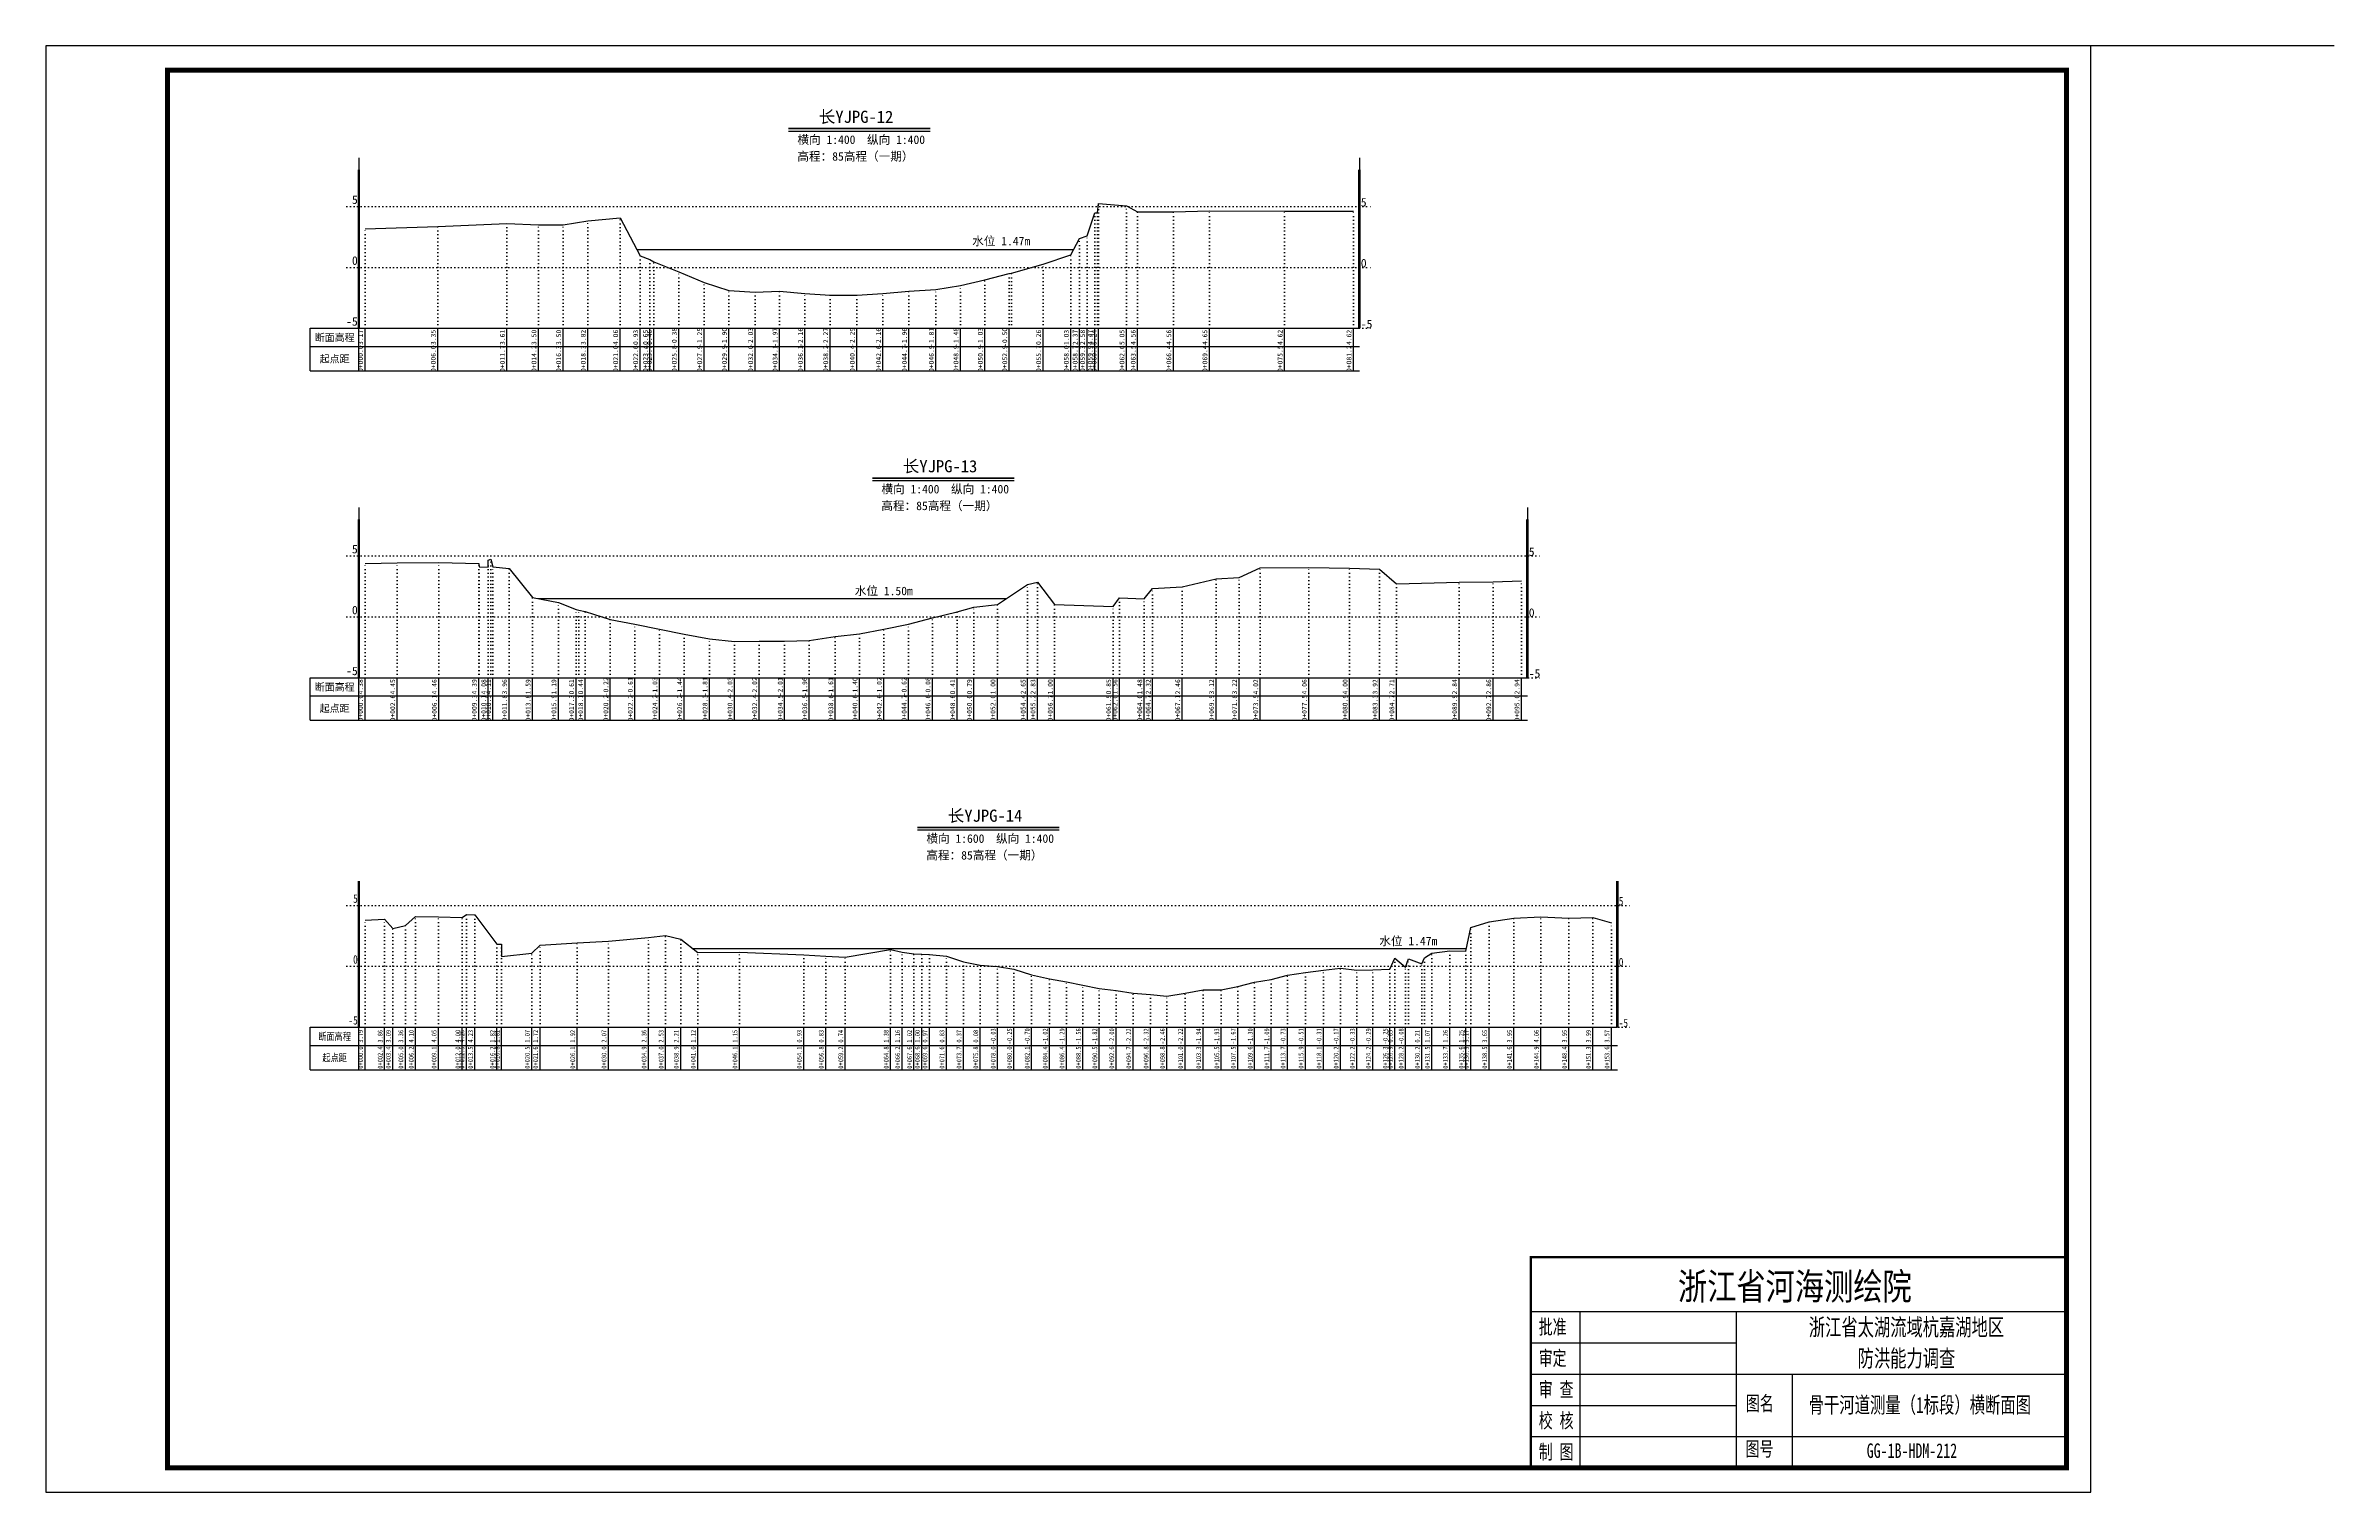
# Model space of a CAD drawing. Header units: millimetres. Extents: x 519117 to 522827, y 3371934 to 3372231.
# Drawn here: x 520996.5 to 521466.5, y 3371934.1 to 3372231.1 of the extents above; entities that cross this region are included whole.
import ezdxf
from ezdxf.enums import TextEntityAlignment as Align

# ---------------------------------------------------------------- set-up
doc = ezdxf.new("R2010")
doc.units = ezdxf.units.MM
doc.header["$LTSCALE"] = 0.4
doc.header["$MEASUREMENT"] = 0
doc.linetypes.add('X4', pattern=[1.6, 0, -1.6])
for name, color, linetype in [('DMX', 1, 'Continuous'), ('TEXT', 7, 'Continuous'), ('zdm1', 5, 'Continuous'), ('ZDMT5', 3, 'Continuous'), ('图框', 7, 'Continuous'), ('断面名称', 5, 'Continuous'), ('比例尺', 3, 'Continuous'), ('水位', 4, 'Continuous')]:
    doc.layers.add(name, color=color, linetype=linetype)
doc.styles.add('HDM', font='仿宋_GB2312.ttf')
doc.styles.add('tk2', font='SimSun.ttf', dxfattribs={"width": 0.8})

msp = doc.modelspace()

# ---------------------------------------------------------------- linework, layer by layer
at = {"lineweight": 100, "const_width": 0.5}
msp.add_lwpolyline([(521411.53, 3371982.35), (521301.53, 3371982.35), (521301.53, 3371939.06), (521411.53, 3371939.06), (521411.53, 3371982.35)], dxfattribs=at)
at = {"linetype": 'Continuous', "elevation": 0}
msp.add_lwpolyline([(521301.53, 3371971.15), (521301.53, 3371939.06)], dxfattribs=at)
at = {"layer": 'DMX', "linetype": 'Continuous', "flags": 128}
for points in [[(521062.11, 3372193.5), (521077.03, 3372193.95), (521091.23, 3372194.6), (521097.71, 3372194.32), (521102.78, 3372194.32), (521107.83, 3372195.12), (521114.48, 3372195.72), (521118.61, 3372187.9), (521120.61, 3372187.2), (521121.43, 3372186.72), (521126.53, 3372184.62), (521131.76, 3372182.45), (521136.83, 3372180.82), (521142.21, 3372180.5), (521147.23, 3372180.65), (521152.46, 3372180.17), (521157.63, 3372179.89), (521163.08, 3372179.84), (521168.48, 3372180.17), (521173.81, 3372180.67), (521179.33, 3372181.04), (521184.38, 3372181.87), (521189.38, 3372182.99), (521194.41, 3372184.32), (521194.86, 3372184.37), (521201.36, 3372186.22), (521207.06, 3372188.14), (521208.86, 3372191.49), (521210.38, 3372192.02), (521211.96, 3372196.74), (521212.53, 3372196.74), (521212.76, 3372198.67), (521218.48, 3372198.19), (521220.78, 3372196.97), (521228.11, 3372196.97), (521235.51, 3372197.19), (521250.96, 3372197.12), (521265.11, 3372197.12)], [(521062.11, 3372124.75), (521068.71, 3372124.93), (521077.26, 3372124.95), (521085.46, 3372124.78), (521085.56, 3372124.08), (521087.38, 3372124), (521087.41, 3372125.45), (521087.96, 3372125.63), (521088.38, 3372124.08), (521091.68, 3372123.7), (521096.51, 3372117.78), (521101.81, 3372116.78), (521105.43, 3372115.33), (521105.98, 3372115.18), (521107.31, 3372114.9), (521112.48, 3372113.28), (521117.51, 3372112.3), (521122.56, 3372111.25), (521127.66, 3372110.23), (521132.86, 3372109.3), (521137.98, 3372108.75), (521143.06, 3372108.78), (521148.28, 3372108.8), (521153.33, 3372108.93), (521158.68, 3372109.8), (521163.66, 3372110.32), (521168.66, 3372111.27), (521173.73, 3372112.27), (521178.63, 3372113.62), (521183.71, 3372114.85), (521187.16, 3372115.8), (521191.98, 3372116.32), (521198.18, 3372120.45), (521200.21, 3372120.9), (521203.73, 3372116.32), (521215.73, 3372115.95), (521217.06, 3372117.72), (521222.13, 3372117.52), (521223.86, 3372119.62), (521229.93, 3372119.97), (521236.88, 3372121.62), (521241.61, 3372121.87), (521245.96, 3372123.87), (521255.93, 3372123.97), (521264.31, 3372123.82), (521270.46, 3372123.62), (521273.91, 3372120.6), (521286.81, 3372120.92), (521293.81, 3372120.97), (521299.61, 3372121.17)], [(521062.11, 3372051.54), (521066.13, 3372051.71), (521067.81, 3372049.79), (521070.38, 3372050.46), (521072.49, 3372052.31), (521077.19, 3372052.19), (521082.08, 3372052.06), (521082.91, 3372052.71), (521084.68, 3372052.64), (521089.18, 3372046.61), (521090.14, 3372046.59), (521090.14, 3372044.06), (521096.34, 3372044.74), (521098.04, 3372046.36), (521105.68, 3372046.86), (521112.09, 3372047.24), (521120.33, 3372047.96), (521123.83, 3372048.39), (521126.94, 3372047.59), (521130.43, 3372044.86), (521138.99, 3372044.94), (521152.21, 3372044.39), (521156.71, 3372044.14), (521160.73, 3372043.91), (521170.04, 3372045.51), (521172.39, 3372044.96), (521174.84, 3372044.61), (521176.46, 3372044.56), (521178.03, 3372044.49), (521181.51, 3372044.14), (521185.01, 3372042.99), (521188.44, 3372042.26), (521192.03, 3372041.99), (521195.38, 3372041.44), (521199.01, 3372040.31), (521202.71, 3372039.51), (521206.16, 3372038.84), (521209.53, 3372038.16), (521212.89, 3372037.51), (521216.38, 3372037.06), (521219.86, 3372036.51), (521223.43, 3372036.26), (521226.79, 3372035.91), (521230.51, 3372036.51), (521234.21, 3372037.21), (521237.96, 3372037.24), (521241.34, 3372037.89), (521244.81, 3372038.81), (521248.23, 3372039.34), (521251.56, 3372040.24), (521255.26, 3372040.79), (521258.94, 3372041.29), (521262.46, 3372041.64), (521265.79, 3372041.24), (521269.08, 3372041.34), (521272.56, 3372041.44), (521273.59, 3372043.69), (521275.81, 3372041.86), (521276.41, 3372043.61), (521279.14, 3372042.59), (521279.66, 3372043.79), (521281.19, 3372044.74), (521284.91, 3372045.21), (521288.16, 3372045.19), (521289.21, 3372049.99), (521292.98, 3372051.19), (521298.06, 3372051.94), (521303.59, 3372052.21), (521309.36, 3372051.94), (521314.28, 3372052.04), (521318.09, 3372050.99)]]:
    msp.add_lwpolyline(points, dxfattribs=at)
at = {"layer": 'TEXT', "color": 0}
for p, q in [((521301.53, 3371971.15, 0), (521411.53, 3371971.15, 0)), ((521311.62, 3371971.15, 0), (521311.62, 3371945.48, 0)), ((521343.7, 3371971.15, 0), (521343.7, 3371945.48, 0)), ((521301.53, 3371964.73, 0), (521343.7, 3371964.73, 0)), ((521301.53, 3371958.31, 0), (521343.7, 3371958.31, 0)), ((521343.7, 3371958.31, 0), (521411.53, 3371958.31, 0)), ((521355.18, 3371958.31, 0), (521355.18, 3371939.06, 0)), ((521301.53, 3371951.9, 0), (521343.7, 3371951.9, 0)), ((521301.53, 3371945.48, 0), (521411.53, 3371945.48, 0)), ((521311.62, 3371945.48, 0), (521311.62, 3371939.06, 0)), ((521343.7, 3371945.48, 0), (521343.7, 3371939.06, 0))]:
    msp.add_line(p, q, dxfattribs=at)
at = {"layer": 'zdm1', "linetype": 'Continuous'}
for p, q in [((521060.73, 3372173.06), (521060.73, 3372205.56)), ((521060.98, 3372173.06), (521060.98, 3372205.56)), ((521266.23, 3372173.06), (521266.23, 3372205.56)), ((521266.48, 3372173.06), (521266.48, 3372205.56)), ((521050.86, 3372164.31), (521050.86, 3372173.06)), ((521050.86, 3372173.06), (521062.11, 3372173.06)), ((521060.86, 3372164.31), (521060.86, 3372173.06)), ((521062.11, 3372173.06), (521266.36, 3372173.06)), ((521050.86, 3372169.31), (521266.36, 3372169.31)), ((521050.86, 3372164.31), (521266.36, 3372164.31)), ((521060.73, 3372101.31), (521060.73, 3372133.81)), ((521060.98, 3372101.31), (521060.98, 3372133.81)), ((521300.73, 3372101.31), (521300.73, 3372133.81)), ((521300.98, 3372101.31), (521300.98, 3372133.81)), ((521050.86, 3372092.56), (521050.86, 3372101.31)), ((521050.86, 3372101.31), (521062.11, 3372101.31)), ((521060.86, 3372092.56), (521060.86, 3372101.31)), ((521062.11, 3372101.31), (521300.86, 3372101.31)), ((521050.86, 3372097.56), (521300.86, 3372097.56)), ((521050.86, 3372092.56), (521300.86, 3372092.56)), ((521060.73, 3372029.56), (521060.73, 3372059.56)), ((521060.98, 3372029.56), (521060.98, 3372059.56)), ((521319.22, 3372029.56), (521319.22, 3372059.56)), ((521319.47, 3372029.56), (521319.47, 3372059.56)), ((521050.86, 3372029.56), (521062.11, 3372029.56)), ((521050.86, 3372020.81), (521050.86, 3372029.56)), ((521060.86, 3372020.81), (521060.86, 3372029.56)), ((521062.11, 3372029.56), (521319.34, 3372029.56)), ((521050.86, 3372025.81), (521319.34, 3372025.81)), ((521050.86, 3372020.81), (521319.34, 3372020.81))]:
    msp.add_line(p, q, dxfattribs=at)
at = {"layer": 'zdm1', "linetype": 'X4'}
for p, q in [((521058.36, 3372198.06), (521268.86, 3372198.06)), ((521058.36, 3372185.56), (521268.86, 3372185.56)), ((521058.36, 3372173.06), (521268.86, 3372173.06)), ((521058.36, 3372126.31), (521303.36, 3372126.31)), ((521058.36, 3372113.81), (521303.36, 3372113.81)), ((521058.36, 3372101.31), (521303.36, 3372101.31)), ((521058.36, 3372054.56), (521321.84, 3372054.56)), ((521058.36, 3372042.06), (521321.84, 3372042.06)), ((521058.36, 3372029.56), (521321.84, 3372029.56))]:
    msp.add_line(p, q, dxfattribs=at)
at = {"layer": 'zdm1', "linetype": 'Continuous', "flags": 128}
for points in [[(521060.86, 3372205.56, 0.25, 0.25, 0), (521060.86, 3372208.06, 0.25, 0.25, 0)], [(521266.36, 3372205.56, 0.25, 0.25, 0), (521266.36, 3372208.06, 0.25, 0.25, 0)], [(521060.86, 3372200.56, 0.25, 0.25, 0), (521060.86, 3372203.06, 0.25, 0.25, 0)], [(521266.36, 3372200.56, 0.25, 0.25, 0), (521266.36, 3372203.06, 0.25, 0.25, 0)], [(521060.86, 3372195.56, 0.25, 0.25, 0), (521060.86, 3372198.06, 0.25, 0.25, 0)], [(521266.36, 3372195.56, 0.25, 0.25, 0), (521266.36, 3372198.06, 0.25, 0.25, 0)], [(521060.86, 3372190.56, 0.25, 0.25, 0), (521060.86, 3372193.06, 0.25, 0.25, 0)], [(521266.36, 3372190.56, 0.25, 0.25, 0), (521266.36, 3372193.06, 0.25, 0.25, 0)], [(521060.86, 3372185.56, 0.25, 0.25, 0), (521060.86, 3372188.06, 0.25, 0.25, 0)], [(521266.36, 3372185.56, 0.25, 0.25, 0), (521266.36, 3372188.06, 0.25, 0.25, 0)], [(521060.86, 3372180.56, 0.25, 0.25, 0), (521060.86, 3372183.06, 0.25, 0.25, 0)], [(521266.36, 3372180.56, 0.25, 0.25, 0), (521266.36, 3372183.06, 0.25, 0.25, 0)], [(521060.86, 3372175.56, 0.25, 0.25, 0), (521060.86, 3372178.06, 0.25, 0.25, 0)], [(521266.36, 3372175.56, 0.25, 0.25, 0), (521266.36, 3372178.06, 0.25, 0.25, 0)], [(521060.86, 3372133.81, 0.25, 0.25, 0), (521060.86, 3372136.31, 0.25, 0.25, 0)], [(521300.86, 3372133.81, 0.25, 0.25, 0), (521300.86, 3372136.31, 0.25, 0.25, 0)], [(521060.86, 3372128.81, 0.25, 0.25, 0), (521060.86, 3372131.31, 0.25, 0.25, 0)], [(521300.86, 3372128.81, 0.25, 0.25, 0), (521300.86, 3372131.31, 0.25, 0.25, 0)], [(521060.86, 3372123.81, 0.25, 0.25, 0), (521060.86, 3372126.31, 0.25, 0.25, 0)], [(521300.86, 3372123.81, 0.25, 0.25, 0), (521300.86, 3372126.31, 0.25, 0.25, 0)], [(521060.86, 3372118.81, 0.25, 0.25, 0), (521060.86, 3372121.31, 0.25, 0.25, 0)], [(521300.86, 3372118.81, 0.25, 0.25, 0), (521300.86, 3372121.31, 0.25, 0.25, 0)], [(521060.86, 3372113.81, 0.25, 0.25, 0), (521060.86, 3372116.31, 0.25, 0.25, 0)], [(521300.86, 3372113.81, 0.25, 0.25, 0), (521300.86, 3372116.31, 0.25, 0.25, 0)], [(521060.86, 3372108.81, 0.25, 0.25, 0), (521060.86, 3372111.31, 0.25, 0.25, 0)], [(521300.86, 3372108.81, 0.25, 0.25, 0), (521300.86, 3372111.31, 0.25, 0.25, 0)], [(521060.86, 3372103.81, 0.25, 0.25, 0), (521060.86, 3372106.31, 0.25, 0.25, 0)], [(521300.86, 3372103.81, 0.25, 0.25, 0), (521300.86, 3372106.31, 0.25, 0.25, 0)], [(521060.86, 3372057.06, 0.25, 0.25, 0), (521060.86, 3372059.56, 0.25, 0.25, 0)], [(521319.34, 3372057.06, 0.25, 0.25, 0), (521319.34, 3372059.56, 0.25, 0.25, 0)], [(521060.86, 3372052.06, 0.25, 0.25, 0), (521060.86, 3372054.56, 0.25, 0.25, 0)], [(521319.34, 3372052.06, 0.25, 0.25, 0), (521319.34, 3372054.56, 0.25, 0.25, 0)], [(521060.86, 3372047.06, 0.25, 0.25, 0), (521060.86, 3372049.56, 0.25, 0.25, 0)], [(521319.34, 3372047.06, 0.25, 0.25, 0), (521319.34, 3372049.56, 0.25, 0.25, 0)], [(521060.86, 3372042.06, 0.25, 0.25, 0), (521060.86, 3372044.56, 0.25, 0.25, 0)], [(521319.34, 3372042.06, 0.25, 0.25, 0), (521319.34, 3372044.56, 0.25, 0.25, 0)], [(521060.86, 3372037.06, 0.25, 0.25, 0), (521060.86, 3372039.56, 0.25, 0.25, 0)], [(521319.34, 3372037.06, 0.25, 0.25, 0), (521319.34, 3372039.56, 0.25, 0.25, 0)], [(521060.86, 3372032.06, 0.25, 0.25, 0), (521060.86, 3372034.56, 0.25, 0.25, 0)], [(521319.34, 3372032.06, 0.25, 0.25, 0), (521319.34, 3372034.56, 0.25, 0.25, 0)]]:
    msp.add_lwpolyline(points, format="xyseb", dxfattribs=at)
at = {"layer": 'ZDMT5', "linetype": 'X4'}
for p, q in [((521212.76, 3372173.06), (521212.76, 3372198.67)), ((521077.03, 3372173.06), (521077.03, 3372193.95)), ((521091.23, 3372173.06), (521091.23, 3372194.6)), ((521097.71, 3372173.06), (521097.71, 3372194.32)), ((521102.78, 3372173.06), (521102.78, 3372194.32)), ((521107.83, 3372173.06), (521107.83, 3372195.12)), ((521114.48, 3372173.06), (521114.48, 3372195.72)), ((521211.96, 3372173.06), (521211.96, 3372196.74)), ((521212.53, 3372173.06), (521212.53, 3372196.74)), ((521218.48, 3372173.06), (521218.48, 3372198.19)), ((521220.78, 3372173.06), (521220.78, 3372196.97)), ((521228.11, 3372173.06), (521228.11, 3372196.97)), ((521235.51, 3372173.06), (521235.51, 3372197.19)), ((521250.96, 3372173.06), (521250.96, 3372197.12)), ((521265.11, 3372173.06), (521265.11, 3372197.12)), ((521062.11, 3372173.06), (521062.11, 3372193.5)), ((521208.86, 3372173.06), (521208.86, 3372191.49)), ((521210.38, 3372173.06), (521210.38, 3372192.02)), ((521118.61, 3372173.06), (521118.61, 3372187.9)), ((521120.61, 3372173.06), (521120.61, 3372187.2)), ((521121.43, 3372173.06), (521121.43, 3372186.72)), ((521126.53, 3372173.06), (521126.53, 3372184.62)), ((521194.41, 3372173.06), (521194.41, 3372184.32)), ((521194.86, 3372173.06), (521194.86, 3372184.37)), ((521201.36, 3372173.06), (521201.36, 3372186.22)), ((521207.06, 3372173.06), (521207.06, 3372188.14)), ((521131.76, 3372173.06), (521131.76, 3372182.45)), ((521136.83, 3372173.06), (521136.83, 3372180.82)), ((521142.21, 3372173.06), (521142.21, 3372180.5)), ((521147.23, 3372173.06), (521147.23, 3372180.65)), ((521152.46, 3372173.06), (521152.46, 3372180.17)), ((521157.63, 3372173.06), (521157.63, 3372179.89)), ((521163.08, 3372173.06), (521163.08, 3372179.84)), ((521168.48, 3372173.06), (521168.48, 3372180.17)), ((521173.81, 3372173.06), (521173.81, 3372180.67)), ((521179.33, 3372173.06), (521179.33, 3372181.04)), ((521184.38, 3372173.06), (521184.38, 3372181.87)), ((521189.38, 3372173.06), (521189.38, 3372182.99)), ((521062.11, 3372101.31), (521062.11, 3372124.75)), ((521068.71, 3372101.31), (521068.71, 3372124.93)), ((521077.26, 3372101.31), (521077.26, 3372124.95)), ((521085.46, 3372101.31), (521085.46, 3372124.78)), ((521085.56, 3372101.31), (521085.56, 3372124.08)), ((521087.38, 3372101.31), (521087.38, 3372124)), ((521087.41, 3372101.31), (521087.41, 3372125.45)), ((521087.96, 3372101.31), (521087.96, 3372125.63)), ((521088.38, 3372101.31), (521088.38, 3372124.08)), ((521091.68, 3372101.31), (521091.68, 3372123.7)), ((521245.96, 3372101.31), (521245.96, 3372123.87)), ((521255.93, 3372101.31), (521255.93, 3372123.97)), ((521264.31, 3372101.31), (521264.31, 3372123.82)), ((521270.46, 3372101.31), (521270.46, 3372123.62)), ((521198.18, 3372101.31), (521198.18, 3372120.45)), ((521200.21, 3372101.31), (521200.21, 3372120.9)), ((521223.86, 3372101.31), (521223.86, 3372119.62)), ((521229.93, 3372101.31), (521229.93, 3372119.97)), ((521236.88, 3372101.31), (521236.88, 3372121.62)), ((521241.61, 3372101.31), (521241.61, 3372121.87)), ((521273.91, 3372101.31), (521273.91, 3372120.6)), ((521286.81, 3372101.31), (521286.81, 3372120.92)), ((521293.81, 3372101.31), (521293.81, 3372120.97)), ((521299.61, 3372101.31), (521299.61, 3372121.17)), ((521096.51, 3372101.31), (521096.51, 3372117.78)), ((521101.81, 3372101.31), (521101.81, 3372116.78)), ((521105.43, 3372101.31), (521105.43, 3372115.33)), ((521105.98, 3372101.31), (521105.98, 3372115.18)), ((521107.31, 3372101.31), (521107.31, 3372114.9)), ((521183.71, 3372101.31), (521183.71, 3372114.85)), ((521187.16, 3372101.31), (521187.16, 3372115.8)), ((521191.98, 3372101.31), (521191.98, 3372116.32)), ((521203.73, 3372101.31), (521203.73, 3372116.32)), ((521215.73, 3372101.31), (521215.73, 3372115.95)), ((521217.06, 3372101.31), (521217.06, 3372117.72)), ((521222.13, 3372101.31), (521222.13, 3372117.52)), ((521112.48, 3372101.31), (521112.48, 3372113.28)), ((521117.51, 3372101.31), (521117.51, 3372112.3)), ((521122.56, 3372101.31), (521122.56, 3372111.25)), ((521127.66, 3372101.31), (521127.66, 3372110.23)), ((521132.86, 3372101.31), (521132.86, 3372109.3)), ((521158.68, 3372101.31), (521158.68, 3372109.8)), ((521163.66, 3372101.31), (521163.66, 3372110.32)), ((521168.66, 3372101.31), (521168.66, 3372111.27)), ((521173.73, 3372101.31), (521173.73, 3372112.27)), ((521178.63, 3372101.31), (521178.63, 3372113.62)), ((521137.98, 3372101.31), (521137.98, 3372108.75)), ((521143.06, 3372101.31), (521143.06, 3372108.78)), ((521148.28, 3372101.31), (521148.28, 3372108.8)), ((521153.33, 3372101.31), (521153.33, 3372108.93)), ((521082.91, 3372029.56), (521082.91, 3372052.71)), ((521084.68, 3372029.56), (521084.68, 3372052.64)), ((521062.11, 3372029.56), (521062.11, 3372051.54)), ((521066.13, 3372029.56), (521066.13, 3372051.71)), ((521067.81, 3372029.56), (521067.81, 3372049.79)), ((521070.38, 3372029.56), (521070.38, 3372050.46)), ((521072.49, 3372029.56), (521072.49, 3372052.31)), ((521077.19, 3372029.56), (521077.19, 3372052.19)), ((521082.08, 3372029.56), (521082.08, 3372052.06)), ((521120.33, 3372029.56), (521120.33, 3372047.96)), ((521123.83, 3372029.56), (521123.83, 3372048.39)), ((521289.21, 3372029.56), (521289.21, 3372049.99)), ((521292.98, 3372029.56), (521292.98, 3372051.19)), ((521298.06, 3372029.56), (521298.06, 3372051.94)), ((521303.59, 3372029.56), (521303.59, 3372052.21)), ((521309.36, 3372029.56), (521309.36, 3372051.94)), ((521314.28, 3372029.56), (521314.28, 3372052.04)), ((521318.09, 3372029.56), (521318.09, 3372050.99)), ((521089.18, 3372029.56), (521089.18, 3372046.61)), ((521090.14, 3372029.56), (521090.14, 3372046.59)), ((521090.14, 3372029.56), (521090.14, 3372044.06)), ((521096.34, 3372029.56), (521096.34, 3372044.74)), ((521098.04, 3372029.56), (521098.04, 3372046.36)), ((521105.68, 3372029.56), (521105.68, 3372046.86)), ((521112.09, 3372029.56), (521112.09, 3372047.24)), ((521126.94, 3372029.56), (521126.94, 3372047.59)), ((521130.43, 3372029.56), (521130.43, 3372044.86)), ((521138.99, 3372029.56), (521138.99, 3372044.94)), ((521152.21, 3372029.56), (521152.21, 3372044.39)), ((521156.71, 3372029.56), (521156.71, 3372044.14)), ((521160.73, 3372029.56), (521160.73, 3372043.91)), ((521170.04, 3372029.56), (521170.04, 3372045.51)), ((521172.39, 3372029.56), (521172.39, 3372044.96)), ((521174.84, 3372029.56), (521174.84, 3372044.61)), ((521176.46, 3372029.56), (521176.46, 3372044.56)), ((521178.03, 3372029.56), (521178.03, 3372044.49)), ((521181.51, 3372029.56), (521181.51, 3372044.14)), ((521273.59, 3372029.56), (521273.59, 3372043.69)), ((521276.41, 3372029.56), (521276.41, 3372043.61)), ((521279.66, 3372029.56), (521279.66, 3372043.79)), ((521281.19, 3372029.56), (521281.19, 3372044.74)), ((521284.91, 3372029.56), (521284.91, 3372045.21)), ((521288.16, 3372029.56), (521288.16, 3372045.19)), ((521185.01, 3372029.56), (521185.01, 3372042.99)), ((521188.44, 3372029.56), (521188.44, 3372042.26)), ((521192.03, 3372029.56), (521192.03, 3372041.99)), ((521195.38, 3372029.56), (521195.38, 3372041.44)), ((521199.01, 3372029.56), (521199.01, 3372040.31)), ((521202.71, 3372029.56), (521202.71, 3372039.51)), ((521206.16, 3372029.56), (521206.16, 3372038.84)), ((521244.81, 3372029.56), (521244.81, 3372038.81)), ((521248.23, 3372029.56), (521248.23, 3372039.34)), ((521251.56, 3372029.56), (521251.56, 3372040.24)), ((521255.26, 3372029.56), (521255.26, 3372040.79)), ((521258.94, 3372029.56), (521258.94, 3372041.29)), ((521262.46, 3372029.56), (521262.46, 3372041.64)), ((521265.79, 3372029.56), (521265.79, 3372041.24)), ((521269.08, 3372029.56), (521269.08, 3372041.34)), ((521272.56, 3372029.56), (521272.56, 3372041.44)), ((521275.81, 3372029.56), (521275.81, 3372041.86)), ((521279.14, 3372029.56), (521279.14, 3372042.59)), ((521209.53, 3372029.56), (521209.53, 3372038.16)), ((521212.89, 3372029.56), (521212.89, 3372037.51)), ((521216.38, 3372029.56), (521216.38, 3372037.06)), ((521219.86, 3372029.56), (521219.86, 3372036.51)), ((521223.43, 3372029.56), (521223.43, 3372036.26)), ((521226.79, 3372029.56), (521226.79, 3372035.91)), ((521230.51, 3372029.56), (521230.51, 3372036.51)), ((521234.21, 3372029.56), (521234.21, 3372037.21)), ((521237.96, 3372029.56), (521237.96, 3372037.24)), ((521241.34, 3372029.56), (521241.34, 3372037.89))]:
    msp.add_line(p, q, dxfattribs=at)
at = {"layer": 'ZDMT5', "linetype": 'Continuous'}
for p, q in [((521062.11, 3372164.31), (521062.11, 3372173.06)), ((521077.03, 3372164.31), (521077.03, 3372173.06)), ((521091.23, 3372164.31), (521091.23, 3372173.06)), ((521097.71, 3372164.31), (521097.71, 3372173.06)), ((521102.78, 3372164.31), (521102.78, 3372173.06)), ((521107.83, 3372164.31), (521107.83, 3372173.06)), ((521114.48, 3372164.31), (521114.48, 3372173.06)), ((521118.61, 3372164.31), (521118.61, 3372173.06)), ((521120.61, 3372164.31), (521120.61, 3372173.06)), ((521121.43, 3372164.31), (521121.43, 3372173.06)), ((521126.53, 3372164.31), (521126.53, 3372173.06)), ((521131.76, 3372164.31), (521131.76, 3372173.06)), ((521136.83, 3372164.31), (521136.83, 3372173.06)), ((521142.21, 3372164.31), (521142.21, 3372173.06)), ((521147.23, 3372164.31), (521147.23, 3372173.06)), ((521152.46, 3372164.31), (521152.46, 3372173.06)), ((521157.63, 3372164.31), (521157.63, 3372173.06)), ((521163.08, 3372164.31), (521163.08, 3372173.06)), ((521168.48, 3372164.31), (521168.48, 3372173.06)), ((521173.81, 3372164.31), (521173.81, 3372173.06)), ((521179.33, 3372164.31), (521179.33, 3372173.06)), ((521184.38, 3372164.31), (521184.38, 3372173.06)), ((521189.38, 3372164.31), (521189.38, 3372173.06)), ((521194.41, 3372164.31), (521194.41, 3372173.06)), ((521201.36, 3372164.31), (521201.36, 3372173.06)), ((521207.06, 3372164.31), (521207.06, 3372173.06)), ((521208.86, 3372164.31), (521208.86, 3372173.06)), ((521210.38, 3372164.31), (521210.38, 3372173.06)), ((521211.96, 3372164.31), (521211.96, 3372173.06)), ((521212.76, 3372164.31), (521212.76, 3372173.06)), ((521218.48, 3372164.31), (521218.48, 3372173.06)), ((521220.78, 3372164.31), (521220.78, 3372173.06)), ((521228.11, 3372164.31), (521228.11, 3372173.06)), ((521235.51, 3372164.31), (521235.51, 3372173.06)), ((521250.96, 3372164.31), (521250.96, 3372173.06)), ((521265.11, 3372164.31), (521265.11, 3372173.06)), ((521062.11, 3372092.56), (521062.11, 3372101.31)), ((521068.71, 3372092.56), (521068.71, 3372101.31)), ((521077.26, 3372092.56), (521077.26, 3372101.31)), ((521085.46, 3372092.56), (521085.46, 3372101.31)), ((521087.38, 3372092.56), (521087.38, 3372101.31)), ((521088.38, 3372092.56), (521088.38, 3372101.31)), ((521091.68, 3372092.56), (521091.68, 3372101.31)), ((521096.51, 3372092.56), (521096.51, 3372101.31)), ((521101.81, 3372092.56), (521101.81, 3372101.31)), ((521105.43, 3372092.56), (521105.43, 3372101.31)), ((521107.31, 3372092.56), (521107.31, 3372101.31)), ((521112.48, 3372092.56), (521112.48, 3372101.31)), ((521117.51, 3372092.56), (521117.51, 3372101.31)), ((521122.56, 3372092.56), (521122.56, 3372101.31)), ((521127.66, 3372092.56), (521127.66, 3372101.31)), ((521132.86, 3372092.56), (521132.86, 3372101.31)), ((521137.98, 3372092.56), (521137.98, 3372101.31)), ((521143.06, 3372092.56), (521143.06, 3372101.31)), ((521148.28, 3372092.56), (521148.28, 3372101.31)), ((521153.33, 3372092.56), (521153.33, 3372101.31)), ((521158.68, 3372092.56), (521158.68, 3372101.31)), ((521163.66, 3372092.56), (521163.66, 3372101.31)), ((521168.66, 3372092.56), (521168.66, 3372101.31)), ((521173.73, 3372092.56), (521173.73, 3372101.31)), ((521178.63, 3372092.56), (521178.63, 3372101.31)), ((521183.71, 3372092.56), (521183.71, 3372101.31)), ((521187.16, 3372092.56), (521187.16, 3372101.31)), ((521191.98, 3372092.56), (521191.98, 3372101.31)), ((521198.18, 3372092.56), (521198.18, 3372101.31)), ((521200.21, 3372092.56), (521200.21, 3372101.31)), ((521203.73, 3372092.56), (521203.73, 3372101.31)), ((521215.73, 3372092.56), (521215.73, 3372101.31)), ((521217.06, 3372092.56), (521217.06, 3372101.31)), ((521222.13, 3372092.56), (521222.13, 3372101.31)), ((521223.86, 3372092.56), (521223.86, 3372101.31)), ((521229.93, 3372092.56), (521229.93, 3372101.31)), ((521236.88, 3372092.56), (521236.88, 3372101.31)), ((521241.61, 3372092.56), (521241.61, 3372101.31)), ((521245.96, 3372092.56), (521245.96, 3372101.31)), ((521255.93, 3372092.56), (521255.93, 3372101.31)), ((521264.31, 3372092.56), (521264.31, 3372101.31)), ((521270.46, 3372092.56), (521270.46, 3372101.31)), ((521273.91, 3372092.56), (521273.91, 3372101.31)), ((521286.81, 3372092.56), (521286.81, 3372101.31)), ((521293.81, 3372092.56), (521293.81, 3372101.31)), ((521299.61, 3372092.56), (521299.61, 3372101.31)), ((521062.11, 3372020.81), (521062.11, 3372029.56)), ((521066.13, 3372020.81), (521066.13, 3372029.56)), ((521067.81, 3372020.81), (521067.81, 3372029.56)), ((521070.38, 3372020.81), (521070.38, 3372029.56)), ((521072.49, 3372020.81), (521072.49, 3372029.56)), ((521077.19, 3372020.81), (521077.19, 3372029.56)), ((521082.08, 3372020.81), (521082.08, 3372029.56)), ((521082.91, 3372020.81), (521082.91, 3372029.56)), ((521084.68, 3372020.81), (521084.68, 3372029.56)), ((521089.18, 3372020.81), (521089.18, 3372029.56)), ((521090.14, 3372020.81), (521090.14, 3372029.56)), ((521096.34, 3372020.81), (521096.34, 3372029.56)), ((521098.04, 3372020.81), (521098.04, 3372029.56)), ((521105.68, 3372020.81), (521105.68, 3372029.56)), ((521112.09, 3372020.81), (521112.09, 3372029.56)), ((521120.33, 3372020.81), (521120.33, 3372029.56)), ((521123.83, 3372020.81), (521123.83, 3372029.56)), ((521126.94, 3372020.81), (521126.94, 3372029.56)), ((521130.43, 3372020.81), (521130.43, 3372029.56)), ((521138.99, 3372020.81), (521138.99, 3372029.56)), ((521152.21, 3372020.81), (521152.21, 3372029.56)), ((521156.71, 3372020.81), (521156.71, 3372029.56)), ((521160.73, 3372020.81), (521160.73, 3372029.56)), ((521170.04, 3372020.81), (521170.04, 3372029.56)), ((521172.39, 3372020.81), (521172.39, 3372029.56)), ((521174.84, 3372020.81), (521174.84, 3372029.56)), ((521176.46, 3372020.81), (521176.46, 3372029.56)), ((521178.03, 3372020.81), (521178.03, 3372029.56)), ((521181.51, 3372020.81), (521181.51, 3372029.56)), ((521185.01, 3372020.81), (521185.01, 3372029.56)), ((521188.44, 3372020.81), (521188.44, 3372029.56)), ((521192.03, 3372020.81), (521192.03, 3372029.56)), ((521195.38, 3372020.81), (521195.38, 3372029.56)), ((521199.01, 3372020.81), (521199.01, 3372029.56)), ((521202.71, 3372020.81), (521202.71, 3372029.56)), ((521206.16, 3372020.81), (521206.16, 3372029.56)), ((521209.53, 3372020.81), (521209.53, 3372029.56)), ((521212.89, 3372020.81), (521212.89, 3372029.56)), ((521216.38, 3372020.81), (521216.38, 3372029.56)), ((521219.86, 3372020.81), (521219.86, 3372029.56)), ((521223.43, 3372020.81), (521223.43, 3372029.56)), ((521226.79, 3372020.81), (521226.79, 3372029.56)), ((521230.51, 3372020.81), (521230.51, 3372029.56)), ((521234.21, 3372020.81), (521234.21, 3372029.56)), ((521237.96, 3372020.81), (521237.96, 3372029.56)), ((521241.34, 3372020.81), (521241.34, 3372029.56)), ((521244.81, 3372020.81), (521244.81, 3372029.56)), ((521248.23, 3372020.81), (521248.23, 3372029.56)), ((521251.56, 3372020.81), (521251.56, 3372029.56)), ((521255.26, 3372020.81), (521255.26, 3372029.56)), ((521258.94, 3372020.81), (521258.94, 3372029.56)), ((521262.46, 3372020.81), (521262.46, 3372029.56)), ((521265.79, 3372020.81), (521265.79, 3372029.56)), ((521269.08, 3372020.81), (521269.08, 3372029.56)), ((521272.56, 3372020.81), (521272.56, 3372029.56)), ((521273.59, 3372020.81), (521273.59, 3372029.56)), ((521275.81, 3372020.81), (521275.81, 3372029.56)), ((521279.14, 3372020.81), (521279.14, 3372029.56)), ((521281.19, 3372020.81), (521281.19, 3372029.56)), ((521284.91, 3372020.81), (521284.91, 3372029.56)), ((521288.16, 3372020.81), (521288.16, 3372029.56)), ((521289.21, 3372020.81), (521289.21, 3372029.56)), ((521292.98, 3372020.81), (521292.98, 3372029.56)), ((521298.06, 3372020.81), (521298.06, 3372029.56)), ((521303.59, 3372020.81), (521303.59, 3372029.56)), ((521309.36, 3372020.81), (521309.36, 3372029.56)), ((521314.28, 3372020.81), (521314.28, 3372029.56)), ((521318.09, 3372020.81), (521318.09, 3372029.56))]:
    msp.add_line(p, q, dxfattribs=at)
at = {"layer": '图框', "flags": 128}
msp.add_lwpolyline([(520996.53, 3371934.06), (521416.53, 3371934.06), (521416.53, 3372231.06), (520996.53, 3372231.06)], close=True, dxfattribs=at)
at = {"layer": '图框', "const_width": 1, "flags": 128}
msp.add_lwpolyline([(521021.53, 3371939.06), (521411.53, 3371939.06), (521411.53, 3372226.06), (521021.53, 3372226.06)], close=True, dxfattribs=at)
at = {"layer": '比例尺', "linetype": 'Continuous'}
msp.add_line((521466.53, 3372231.06), (521416.53, 3372231.06), dxfattribs=at)
at = {"layer": '比例尺', "color": 3, "linetype": 'Continuous', "lineweight": 40}
for p, q in [((521149.05, 3372214.05), (521178.17, 3372214.05)), ((521166.3, 3372142.3), (521195.42, 3372142.3)), ((521175.54, 3372070.55), (521204.66, 3372070.55))]:
    msp.add_line(p, q, dxfattribs=at)
at = {"layer": '比例尺', "color": 3, "linetype": 'Continuous'}
for p, q in [((521149.05, 3372213.55), (521178.17, 3372213.55)), ((521166.3, 3372141.8), (521195.42, 3372141.8)), ((521175.54, 3372070.05), (521204.66, 3372070.05))]:
    msp.add_line(p, q, dxfattribs=at)
at = {"layer": '水位', "color": 6, "linetype": 'Continuous', "flags": 128}
for points in [[(521117.9, 3372189.24), (521118.61, 3372189.24), (521120.61, 3372189.24), (521121.43, 3372189.24), (521126.53, 3372189.24), (521131.76, 3372189.24), (521136.83, 3372189.24), (521142.21, 3372189.24), (521147.23, 3372189.24), (521152.46, 3372189.24), (521157.63, 3372189.24), (521163.08, 3372189.24), (521168.48, 3372189.24), (521173.81, 3372189.24), (521179.33, 3372189.24), (521184.38, 3372189.24), (521189.38, 3372189.24), (521194.41, 3372189.24), (521194.86, 3372189.24), (521201.36, 3372189.24), (521207.06, 3372189.24), (521207.65, 3372189.24)], [(521097.58, 3372117.57), (521101.81, 3372117.57), (521105.43, 3372117.57), (521105.98, 3372117.57), (521107.31, 3372117.57), (521112.48, 3372117.57), (521117.51, 3372117.57), (521122.56, 3372117.57), (521127.66, 3372117.57), (521132.86, 3372117.57), (521137.98, 3372117.57), (521143.06, 3372117.57), (521148.28, 3372117.57), (521153.33, 3372117.57), (521158.68, 3372117.57), (521163.66, 3372117.57), (521168.66, 3372117.57), (521173.73, 3372117.57), (521178.63, 3372117.57), (521183.71, 3372117.57), (521187.16, 3372117.57), (521191.98, 3372117.57), (521193.86, 3372117.57)], [(521129.3, 3372045.74), (521132.44, 3372045.74), (521135.97, 3372045.74), (521139.64, 3372045.74), (521142.07, 3372045.74), (521144.42, 3372045.74), (521149.64, 3372045.74), (521154.89, 3372045.74), (521160.04, 3372045.74), (521165.42, 3372045.74), (521170.44, 3372045.74), (521175.89, 3372045.74), (521181.44, 3372045.74), (521186.62, 3372045.74), (521191.67, 3372045.74), (521196.72, 3372045.74), (521201.94, 3372045.74), (521207.17, 3372045.74), (521212.52, 3372045.74), (521217.57, 3372045.74), (521223.14, 3372045.74), (521228.69, 3372045.74), (521234.32, 3372045.74), (521239.39, 3372045.74), (521244.59, 3372045.74), (521249.72, 3372045.74), (521254.72, 3372045.74), (521260.27, 3372045.74), (521265.79, 3372045.74), (521271.07, 3372045.74), (521276.07, 3372045.74), (521280.99, 3372045.74), (521286.22, 3372045.74), (521287.77, 3372045.74), (521288.28, 3372045.74)]]:
    msp.add_lwpolyline(points, dxfattribs=at)

# ---------------------------------------------------------------- texts
at = {"layer": 'TEXT', "color": 7, "ltscale": 8, "style": 'tk2'}
for tag, p, s, height, width in [('浙江省河海测绘院', (521331.75, 3371973.58, 0), '（单位名称）', 5.5, 0.8), ('批准', (521303.15, 3371966.52, 0), '批准', 3, 0.7), ('审定', (521303.15, 3371960.1, 0), '审定', 3, 0.7), ('审 查', (521303.15, 3371953.68, 0), '审 查', 3, 0.7), ('图名', (521345.69, 3371950.81, 0), '审查', 3, 0.7), ('校 核', (521303.15, 3371947.27, 0), '校 核', 3, 0.7), ('图号', (521345.64, 3371941.48, 0), '图号', 3, 0.7), ('制 图', (521303.15, 3371940.85, 0), '制 图', 3, 0.7)]:
    msp.add_attdef(tag, p, s, height=height, dxfattribs=dict(at, width=width))
at = {"layer": 'TEXT', "color": 0, "style": 'tk2', "width": 0.7}
for tag, text, height, p in [('浙江省太湖流域杭嘉湖地区', '浙江省太湖流域杭嘉湖地区', 3.5, (521378.68, 3371967.96, -206.67)), ('防洪能力调查', '防洪能力调查', 3.5, (521378.68, 3371961.57, -206.67)), ('骨干河道测量（1标段）横断面图', '骨干河道测量（1标段）横断面图', 3.3, (521381.43, 3371952, -206.67)), ('GG-1B-HDM-212', 'GG-1B-HDM-001', 3, (521379.8, 3371942.6, -206.67))]:
    msp.add_attdef(tag, text=text, height=height, dxfattribs=at).set_placement(p, align=Align.MIDDLE_CENTER)
at = {"layer": 'zdm1', "linetype": 'Continuous', "style": 'HDM'}
for s, p in [('5', (521060.61, 3372198.06)), ('0', (521060.61, 3372185.56)), ('-5', (521060.61, 3372173.06)), ('5', (521060.61, 3372126.31)), ('0', (521060.61, 3372113.81)), ('-5', (521060.61, 3372101.31))]:
    msp.add_text(s, height=1.75, dxfattribs=at).set_placement(p, align=Align.BOTTOM_RIGHT)
for s, p in [('5', (521266.61, 3372198.06)), ('0', (521266.61, 3372185.56)), ('-5', (521266.61, 3372173.06)), ('5', (521301.11, 3372126.31)), ('0', (521301.11, 3372113.81)), ('-5', (521301.11, 3372101.31))]:
    msp.add_text(s, height=1.75, dxfattribs=at).set_placement(p)
for s, p in [('断面高程', (521055.86, 3372171.19)), ('起点距', (521055.86, 3372166.81)), ('断面高程', (521055.86, 3372099.44)), ('起点距', (521055.86, 3372095.06))]:
    msp.add_text(s, height=1.5, dxfattribs=at).set_placement(p, align=Align.MIDDLE)
at = {"layer": 'zdm1', "linetype": 'Continuous', "style": 'HDM', "width": 0.8}
for s, p in [('5', (521060.61, 3372054.56)), ('0', (521060.61, 3372042.06)), ('-5', (521060.61, 3372029.56))]:
    msp.add_text(s, height=1.75, dxfattribs=at).set_placement(p, align=Align.BOTTOM_RIGHT)
for s, p in [('5', (521319.59, 3372054.56)), ('0', (521319.59, 3372042.06)), ('-5', (521319.59, 3372029.56))]:
    msp.add_text(s, height=1.75, dxfattribs=at).set_placement(p)
for s, p in [('断面高程', (521055.86, 3372027.69)), ('起点距', (521055.86, 3372023.31))]:
    msp.add_text(s, height=1.5, dxfattribs=at).set_placement(p, align=Align.MIDDLE)
at = {"layer": 'ZDMT5', "linetype": 'Continuous', "style": 'HDM'}
for s, p in [('3.17', (521061.98, 3372171.19)), ('3.35', (521076.91, 3372171.19)), ('3.61', (521091.11, 3372171.19)), ('3.50', (521097.58, 3372171.19)), ('3.50', (521102.66, 3372171.19)), ('3.82', (521107.71, 3372171.19)), ('4.06', (521114.36, 3372171.19)), ('0.93', (521118.48, 3372171.19)), ('0.65', (521120.48, 3372171.19)), ('0.46', (521121.31, 3372171.19)), ('-0.38', (521126.41, 3372171.19)), ('-1.25', (521131.63, 3372171.19)), ('-1.90', (521136.71, 3372171.19)), ('-2.03', (521142.08, 3372171.19)), ('-1.97', (521147.11, 3372171.19)), ('-2.16', (521152.33, 3372171.19)), ('-2.27', (521157.51, 3372171.19)), ('-2.29', (521162.96, 3372171.19)), ('-2.16', (521168.36, 3372171.19)), ('-1.96', (521173.68, 3372171.19)), ('-1.81', (521179.21, 3372171.19)), ('-1.48', (521184.26, 3372171.19)), ('-1.03', (521189.26, 3372171.19)), ('-0.50', (521194.28, 3372171.19)), ('0.26', (521201.23, 3372171.19)), ('1.03', (521206.93, 3372171.19)), ('2.37', (521208.73, 3372171.19)), ('2.58', (521210.26, 3372171.19)), ('4.47', (521211.83, 3372171.19)), ('5.24', (521212.63, 3372171.19)), ('5.05', (521218.36, 3372171.19)), ('4.56', (521220.66, 3372171.19)), ('4.56', (521227.98, 3372171.19)), ('4.65', (521235.38, 3372171.19)), ('4.62', (521250.83, 3372171.19)), ('4.62', (521264.98, 3372171.19)), ('0+000.0', (521061.98, 3372166.81)), ('0+006.0', (521076.91, 3372166.81)), ('0+011.7', (521091.11, 3372166.81)), ('0+014.2', (521097.58, 3372166.81)), ('0+016.3', (521102.66, 3372166.81)), ('0+018.3', (521107.71, 3372166.81)), ('0+021.0', (521114.36, 3372166.81)), ('0+022.6', (521118.48, 3372166.81)), ('0+023.4', (521120.48, 3372166.81)), ('0+023.7', (521121.31, 3372166.81)), ('0+025.8', (521126.41, 3372166.81)), ('0+027.9', (521131.63, 3372166.81)), ('0+029.9', (521136.71, 3372166.81)), ('0+032.0', (521142.08, 3372166.81)), ('0+034.1', (521147.11, 3372166.81)), ('0+036.1', (521152.33, 3372166.81)), ('0+038.2', (521157.51, 3372166.81)), ('0+040.4', (521162.96, 3372166.81)), ('0+042.6', (521168.36, 3372166.81)), ('0+044.7', (521173.68, 3372166.81)), ('0+046.9', (521179.21, 3372166.81)), ('0+048.9', (521184.26, 3372166.81)), ('0+050.9', (521189.26, 3372166.81)), ('0+052.9', (521194.28, 3372166.81)), ('0+055.7', (521201.23, 3372166.81)), ('0+058.0', (521206.93, 3372166.81)), ('0+058.7', (521208.73, 3372166.81)), ('0+059.3', (521210.26, 3372166.81)), ('0+059.9', (521211.83, 3372166.81)), ('0+060.3', (521212.63, 3372166.81)), ('0+062.6', (521218.36, 3372166.81)), ('0+063.5', (521220.66, 3372166.81)), ('0+066.4', (521227.98, 3372166.81)), ('0+069.4', (521235.38, 3372166.81)), ('0+075.5', (521250.83, 3372166.81)), ('0+081.2', (521264.98, 3372166.81)), ('4.38', (521061.98, 3372099.44)), ('4.45', (521068.58, 3372099.44)), ('4.46', (521077.13, 3372099.44)), ('4.39', (521085.33, 3372099.44)), ('4.08', (521087.26, 3372099.44)), ('4.11', (521088.26, 3372099.44)), ('3.96', (521091.56, 3372099.44)), ('1.59', (521096.38, 3372099.44)), ('1.19', (521101.68, 3372099.44)), ('0.61', (521105.31, 3372099.44)), ('0.44', (521107.18, 3372099.44)), ('-0.22', (521112.36, 3372099.44)), ('-0.61', (521117.38, 3372099.44)), ('-1.03', (521122.43, 3372099.44)), ('-1.44', (521127.53, 3372099.44)), ('-1.81', (521132.73, 3372099.44)), ('-2.03', (521137.86, 3372099.44)), ('-2.02', (521142.93, 3372099.44)), ('-2.01', (521148.16, 3372099.44)), ('-1.96', (521153.21, 3372099.44)), ('-1.61', (521158.56, 3372099.44)), ('-1.40', (521163.53, 3372099.44)), ('-1.02', (521168.53, 3372099.44)), ('-0.62', (521173.61, 3372099.44)), ('-0.08', (521178.51, 3372099.44)), ('0.41', (521183.58, 3372099.44)), ('0.79', (521187.03, 3372099.44)), ('1.00', (521191.86, 3372099.44)), ('2.65', (521198.06, 3372099.44)), ('2.83', (521200.08, 3372099.44)), ('1.00', (521203.61, 3372099.44)), ('0.85', (521215.61, 3372099.44)), ('1.56', (521216.93, 3372099.44)), ('1.48', (521222.01, 3372099.44)), ('2.32', (521223.73, 3372099.44)), ('2.46', (521229.81, 3372099.44)), ('3.12', (521236.76, 3372099.44)), ('3.22', (521241.48, 3372099.44)), ('4.02', (521245.83, 3372099.44)), ('4.06', (521255.81, 3372099.44)), ('4.00', (521264.18, 3372099.44)), ('3.92', (521270.33, 3372099.44)), ('2.71', (521273.78, 3372099.44)), ('2.84', (521286.68, 3372099.44)), ('2.86', (521293.68, 3372099.44)), ('2.94', (521299.48, 3372099.44)), ('0+000.0', (521061.98, 3372095.06)), ('0+002.6', (521068.58, 3372095.06)), ('0+006.1', (521077.13, 3372095.06)), ('0+009.3', (521085.33, 3372095.06)), ('0+010.1', (521087.26, 3372095.06)), ('0+010.5', (521088.26, 3372095.06)), ('0+011.8', (521091.56, 3372095.06)), ('0+013.8', (521096.38, 3372095.06)), ('0+015.9', (521101.68, 3372095.06)), ('0+017.3', (521105.31, 3372095.06)), ('0+018.1', (521107.18, 3372095.06)), ('0+020.2', (521112.36, 3372095.06)), ('0+022.2', (521117.38, 3372095.06)), ('0+024.2', (521122.43, 3372095.06)), ('0+026.2', (521127.53, 3372095.06)), ('0+028.3', (521132.73, 3372095.06)), ('0+030.4', (521137.86, 3372095.06)), ('0+032.4', (521142.93, 3372095.06)), ('0+034.5', (521148.16, 3372095.06)), ('0+036.5', (521153.21, 3372095.06)), ('0+038.6', (521158.56, 3372095.06)), ('0+040.6', (521163.53, 3372095.06)), ('0+042.6', (521168.53, 3372095.06)), ('0+044.7', (521173.61, 3372095.06)), ('0+046.6', (521178.51, 3372095.06)), ('0+048.6', (521183.58, 3372095.06)), ('0+050.0', (521187.03, 3372095.06)), ('0+052.0', (521191.86, 3372095.06)), ('0+054.4', (521198.06, 3372095.06)), ('0+055.2', (521200.08, 3372095.06)), ('0+056.7', (521203.61, 3372095.06)), ('0+061.5', (521215.61, 3372095.06)), ('0+062.0', (521216.93, 3372095.06)), ('0+064.0', (521222.01, 3372095.06)), ('0+064.7', (521223.73, 3372095.06)), ('0+067.1', (521229.81, 3372095.06)), ('0+069.9', (521236.76, 3372095.06)), ('0+071.8', (521241.48, 3372095.06)), ('0+073.5', (521245.83, 3372095.06)), ('0+077.5', (521255.81, 3372095.06)), ('0+080.9', (521264.18, 3372095.06)), ('0+083.3', (521270.33, 3372095.06)), ('0+084.7', (521273.78, 3372095.06)), ('0+089.9', (521286.68, 3372095.06)), ('0+092.7', (521293.68, 3372095.06)), ('0+095.0', (521299.48, 3372095.06))]:
    msp.add_text(s, height=1, rotation=90, dxfattribs=at).set_placement(p, align=Align.BOTTOM_CENTER)
at = {"layer": 'ZDMT5', "linetype": 'Continuous', "style": 'HDM', "width": 0.8}
for s, p in [('3.79', (521061.98, 3372027.69)), ('0+000.0', (521061.98, 3372023.31)), ('3.86', (521066, 3372027.69)), ('0+002.4', (521066, 3372023.31)), ('3.09', (521067.68, 3372027.69)), ('0+003.4', (521067.68, 3372023.31)), ('3.36', (521070.25, 3372027.69)), ('0+005.0', (521070.25, 3372023.31)), ('4.10', (521072.37, 3372027.69)), ('0+006.2', (521072.37, 3372023.31)), ('4.05', (521077.07, 3372027.69)), ('0+009.1', (521077.07, 3372023.31)), ('4.00', (521081.95, 3372027.69)), ('0+012.0', (521081.95, 3372023.31)), ('4.26', (521082.78, 3372027.69)), ('0+012.5', (521082.78, 3372023.31)), ('4.23', (521084.55, 3372027.69)), ('0+013.5', (521084.55, 3372023.31)), ('1.82', (521089.05, 3372027.69)), ('0+016.2', (521089.05, 3372023.31)), ('1.81', (521090.02, 3372027.69)), ('0+016.8', (521090.02, 3372023.31)), ('1.07', (521096.22, 3372027.69)), ('0+020.5', (521096.22, 3372023.31)), ('1.72', (521097.92, 3372027.69)), ('0+021.6', (521097.92, 3372023.31)), ('1.92', (521105.55, 3372027.69)), ('0+026.1', (521105.55, 3372023.31)), ('2.07', (521111.97, 3372027.69)), ('0+030.0', (521111.97, 3372023.31)), ('2.36', (521120.2, 3372027.69)), ('0+034.9', (521120.2, 3372023.31)), ('2.53', (521123.7, 3372027.69)), ('0+037.0', (521123.7, 3372023.31)), ('2.21', (521126.82, 3372027.69)), ('0+038.9', (521126.82, 3372023.31)), ('1.12', (521130.3, 3372027.69)), ('0+041.0', (521130.3, 3372023.31)), ('0+046.1', (521138.87, 3372023.31)), ('1.15', (521138.87, 3372027.69)), ('0.93', (521152.08, 3372027.69)), ('0+054.1', (521152.08, 3372023.31)), ('0.83', (521156.58, 3372027.69)), ('0+056.8', (521156.58, 3372023.31)), ('0.74', (521160.6, 3372027.69)), ('0+059.2', (521160.6, 3372023.31)), ('1.38', (521169.92, 3372027.69)), ('0+064.8', (521169.92, 3372023.31)), ('1.16', (521172.27, 3372027.69)), ('0+066.2', (521172.27, 3372023.31)), ('1.02', (521174.72, 3372027.69)), ('0+067.6', (521174.72, 3372023.31)), ('1.00', (521176.33, 3372027.69)), ('0+068.6', (521176.33, 3372023.31)), ('0.97', (521177.9, 3372027.69)), ('0+069.6', (521177.9, 3372023.31)), ('0.83', (521181.38, 3372027.69)), ('0+071.6', (521181.38, 3372023.31)), ('0.37', (521184.88, 3372027.69)), ('0+073.7', (521184.88, 3372023.31)), ('0.08', (521188.32, 3372027.69)), ('0+075.8', (521188.32, 3372023.31)), ('-0.03', (521191.9, 3372027.69)), ('0+078.0', (521191.9, 3372023.31)), ('-0.25', (521195.25, 3372027.69)), ('0+080.0', (521195.25, 3372023.31)), ('0+082.1', (521198.88, 3372023.31)), ('-0.70', (521198.88, 3372027.69)), ('-1.02', (521202.58, 3372027.69)), ('0+084.4', (521202.58, 3372023.31)), ('-1.29', (521206.03, 3372027.69)), ('0+086.4', (521206.03, 3372023.31)), ('-1.56', (521209.4, 3372027.69)), ('0+088.5', (521209.4, 3372023.31)), ('-1.82', (521212.77, 3372027.69)), ('0+090.5', (521212.77, 3372023.31)), ('-2.00', (521216.25, 3372027.69)), ('0+092.6', (521216.25, 3372023.31)), ('-2.22', (521219.73, 3372027.69)), ('0+094.7', (521219.73, 3372023.31)), ('-2.32', (521223.3, 3372027.69)), ('0+096.8', (521223.3, 3372023.31)), ('-2.46', (521226.67, 3372027.69)), ('0+098.8', (521226.67, 3372023.31)), ('-2.22', (521230.38, 3372027.69)), ('0+101.0', (521230.38, 3372023.31)), ('-1.94', (521234.08, 3372027.69)), ('0+103.3', (521234.08, 3372023.31)), ('-1.93', (521237.83, 3372027.69)), ('0+105.5', (521237.83, 3372023.31)), ('-1.67', (521241.22, 3372027.69)), ('0+107.5', (521241.22, 3372023.31)), ('-1.30', (521244.68, 3372027.69)), ('0+109.6', (521244.68, 3372023.31)), ('-1.09', (521248.1, 3372027.69)), ('0+111.7', (521248.1, 3372023.31)), ('-0.73', (521251.43, 3372027.69)), ('0+113.7', (521251.43, 3372023.31)), ('-0.51', (521255.13, 3372027.69)), ('0+115.9', (521255.13, 3372023.31)), ('-0.31', (521258.82, 3372027.69)), ('0+118.1', (521258.82, 3372023.31)), ('0+120.2', (521262.33, 3372023.31)), ('-0.17', (521262.33, 3372027.69)), ('-0.33', (521265.67, 3372027.69)), ('0+122.2', (521265.67, 3372023.31)), ('-0.29', (521268.95, 3372027.69)), ('0+124.2', (521268.95, 3372023.31)), ('-0.25', (521272.43, 3372027.69)), ('0+126.3', (521272.43, 3372023.31)), ('0.65', (521273.47, 3372027.69)), ('0+126.9', (521273.47, 3372023.31)), ('0+128.2', (521275.68, 3372023.31)), ('-0.08', (521275.68, 3372027.69)), ('0.21', (521279.02, 3372027.69)), ('0+130.2', (521279.02, 3372023.31)), ('1.07', (521281.07, 3372027.69)), ('0+131.5', (521281.07, 3372023.31)), ('1.26', (521284.78, 3372027.69)), ('0+133.7', (521284.78, 3372023.31)), ('1.25', (521288.03, 3372027.69)), ('0+135.6', (521288.03, 3372023.31)), ('3.17', (521289.08, 3372027.69)), ('0+136.3', (521289.08, 3372023.31)), ('3.65', (521292.85, 3372027.69)), ('0+138.5', (521292.85, 3372023.31)), ('3.95', (521297.93, 3372027.69)), ('0+141.6', (521297.93, 3372023.31)), ('4.06', (521303.47, 3372027.69)), ('0+144.9', (521303.47, 3372023.31)), ('3.95', (521309.23, 3372027.69)), ('0+148.4', (521309.23, 3372023.31)), ('3.99', (521314.15, 3372027.69)), ('0+151.3', (521314.15, 3372023.31)), ('3.57', (521317.97, 3372027.69)), ('0+153.6', (521317.97, 3372023.31))]:
    msp.add_text(s, height=1, rotation=90, dxfattribs=at).set_placement(p, align=Align.BOTTOM_CENTER)
at = {"layer": '断面名称', "color": 5, "linetype": 'Continuous', "style": 'HDM'}
for s, p in [('长YJPG-12', (521162.94, 3372216.53)), ('长YJPG-13', (521180.19, 3372144.78)), ('长YJPG-14', (521189.43, 3372073.03))]:
    msp.add_text(s, height=2.5, dxfattribs=at).set_placement(p, align=Align.MIDDLE)
at = {"layer": '比例尺', "color": 3, "linetype": 'Continuous', "style": 'HDM'}
for s, p in [('横向 1:400  纵向 1:400', (521177.12, 3372210.38)), ('高程：85高程（一期）', (521174.75, 3372206.95)), ('横向 1:400  纵向 1:400', (521194.37, 3372138.63)), ('高程：85高程（一期）', (521192, 3372135.2)), ('横向 1:600  纵向 1:400', (521203.61, 3372066.88)), ('高程：85高程（一期）', (521201.24, 3372063.45))]:
    msp.add_text(s, height=1.75, dxfattribs=at).set_placement(p, align=Align.BOTTOM_RIGHT)
at = {"layer": '水位', "color": 6, "style": 'HDM'}
for s, p in [('水位 1.47m ', (521193.35, 3372191.02)), ('水位 1.50m ', (521169.24, 3372119.19)), ('水位 1.47m', (521276.37, 3372047.3))]:
    msp.add_text(s, height=1.75, dxfattribs=at).set_placement(p, align=Align.MIDDLE)

doc.saveas('drawing.dxf')
